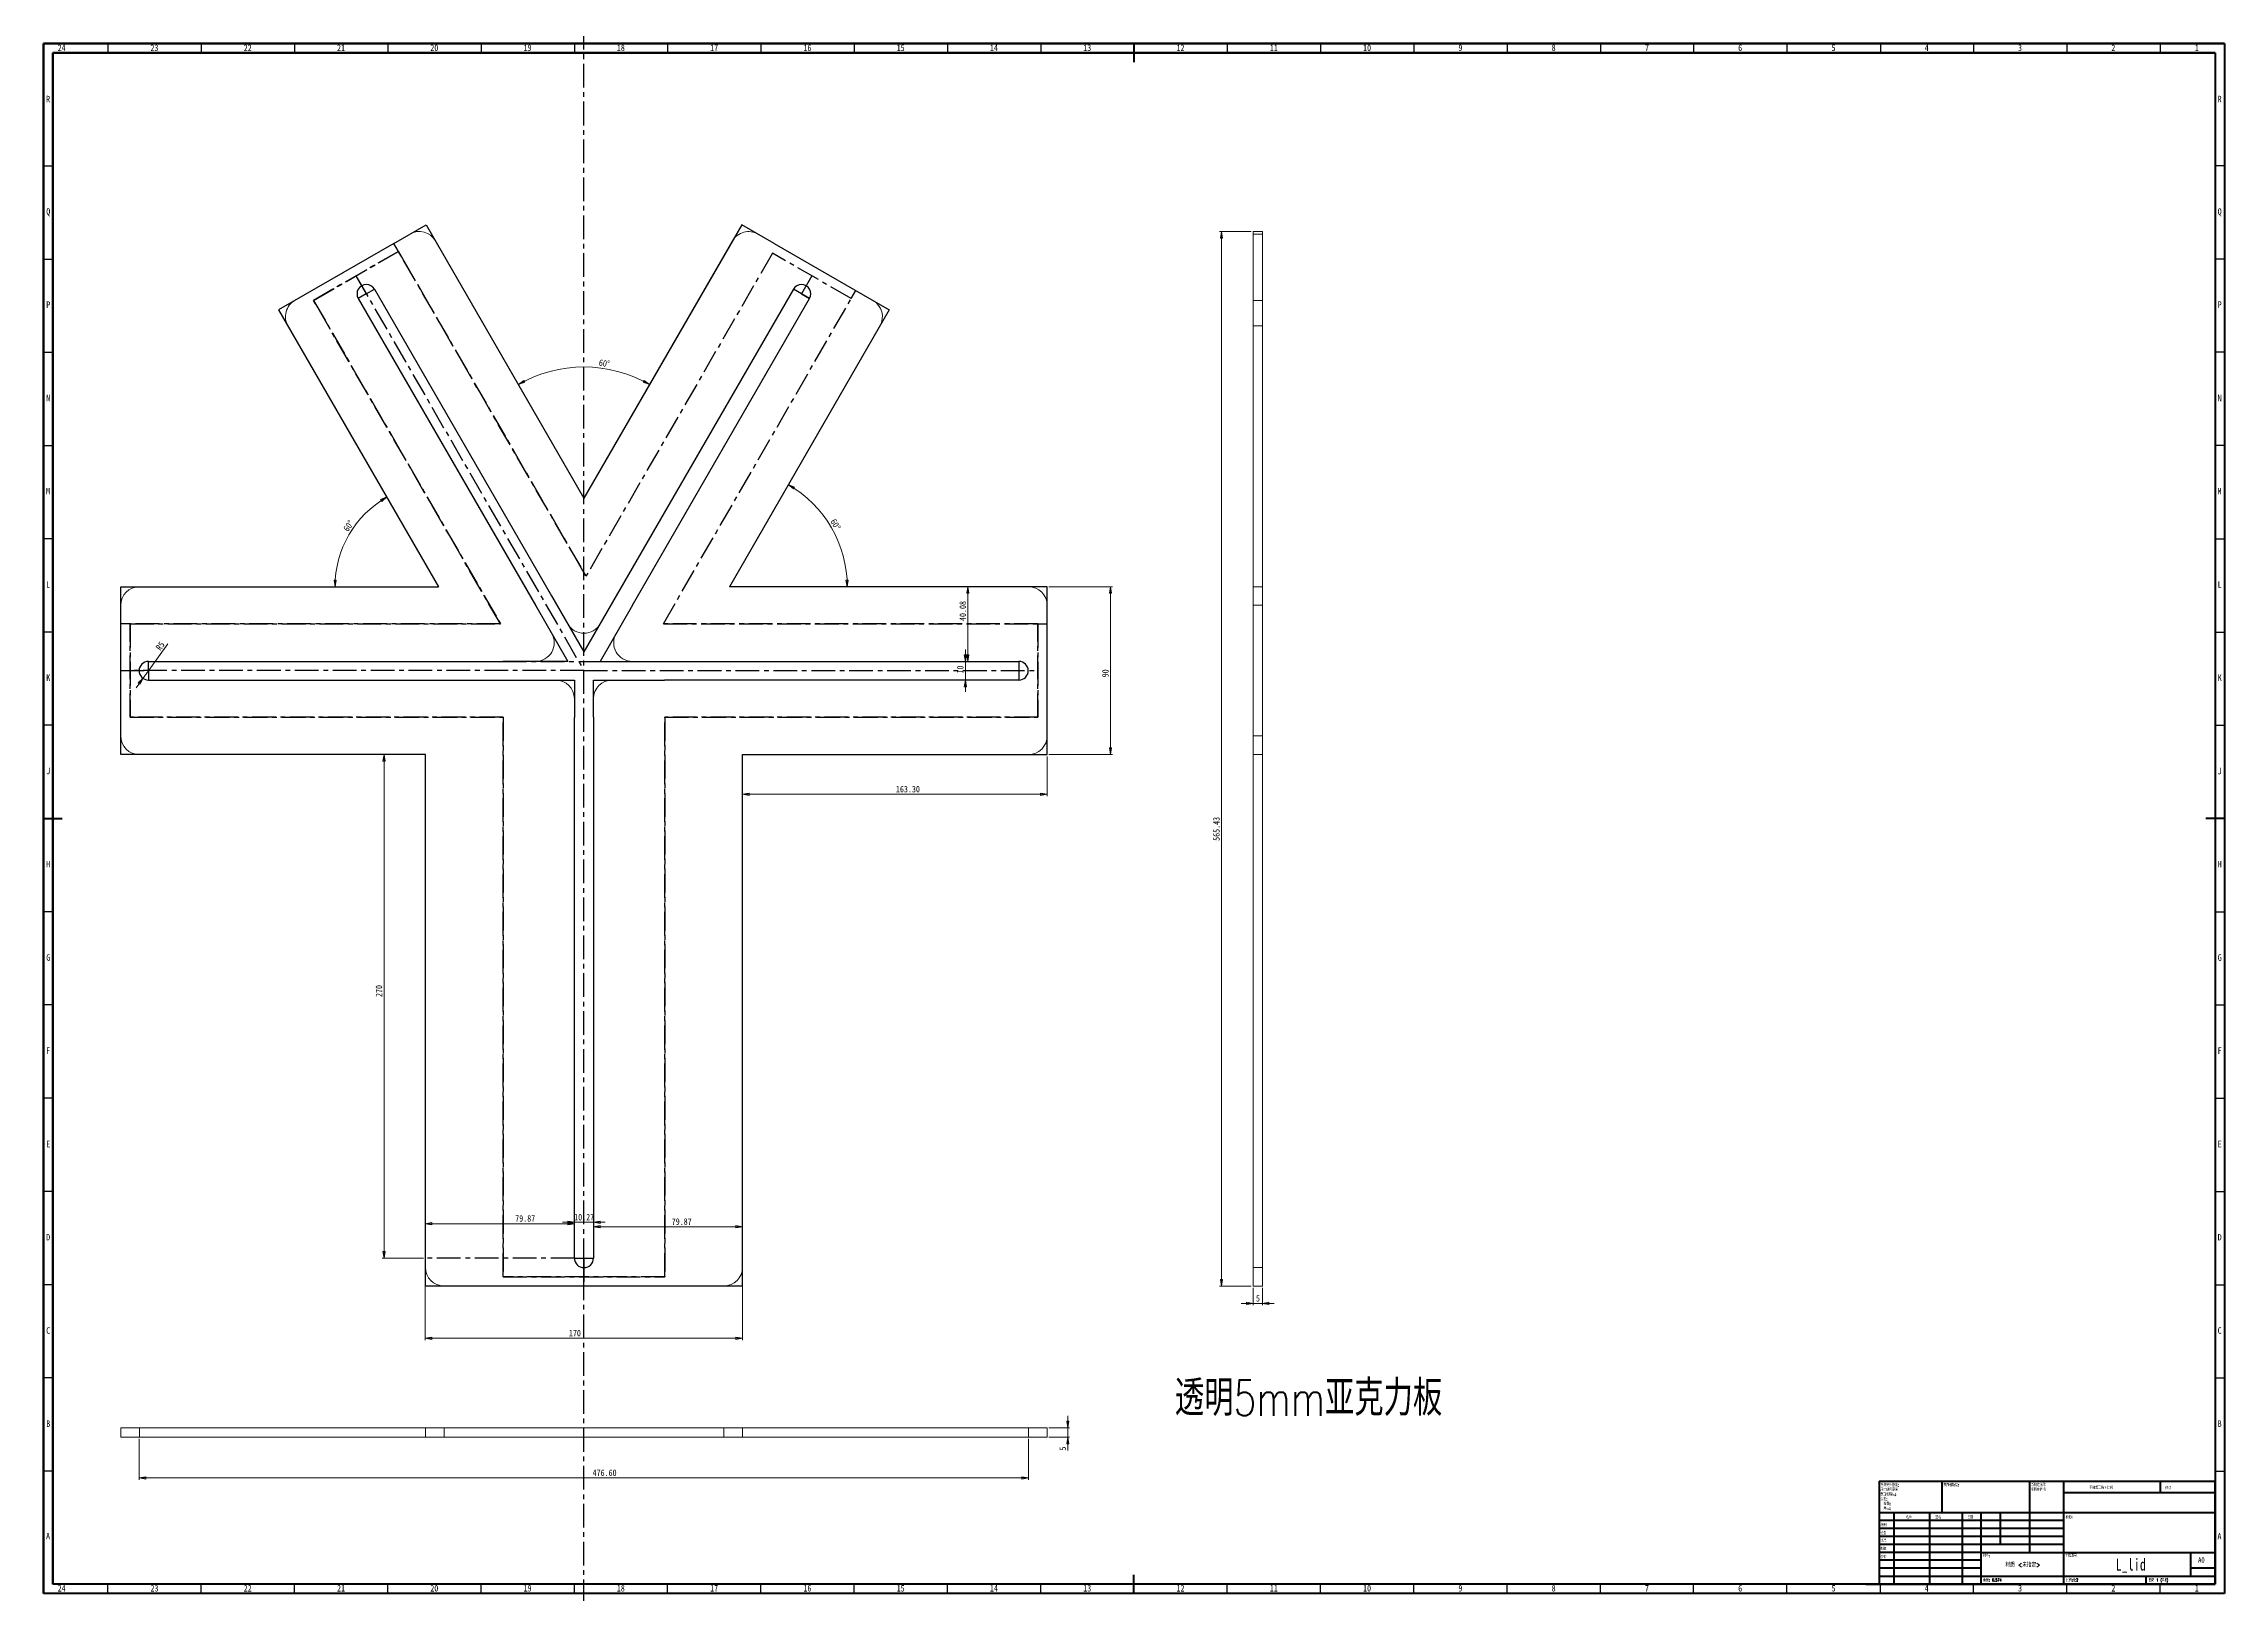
# Model space of a CAD drawing. Header units: millimetres. Extents: x 15 to 1184, y -8555 to 8905.
# Drawn here: x 15 to 1184, y 5 to 836 of the extents above; entities that cross this region are included whole.
import ezdxf

# ---------------------------------------------------------------- set-up
doc = ezdxf.new("R2010")
doc.units = ezdxf.units.MM
doc.header["$PDSIZE"] = -1
doc.linetypes.add('CENTERX2', pattern=[20.32, 12.7, -2.54, 2.54, -2.54])
doc.styles.add('SLDTEXTSTYLE0', font='TXT', dxfattribs={"width": 0.75, "bigfont": 'bigfont'})
doc.styles.add('SLDTEXTSTYLE1', font='TXT', dxfattribs={"width": 0.75})
doc.styles.add('SLDTEXTSTYLE2', font='TXT', dxfattribs={"width": 0.694444, "bigfont": 'bigfont'})
doc.dimstyles.new('SLDDIMSTYLE0', dxfattribs={"dimtxt": 3.5, "dimasz": 3.556, "dimexe": 0, "dimexo": 0.0625, "dimgap": 0.875, "dimtad": 1, "dimrnd": 1e-09, "dimzin": 12, "dimdsep": 46, "dimtxsty": 'SLDTEXTSTYLE1', "dimblk1": 'CLOSED', "dimblk2": 'CLOSED', "dimsah": 1, "dimcen": 0.09, "dimadec": 0, "dimazin": 3, "dimtfac": 1, "dimtofl": 0, "dimtmove": 0, "dimatfit": 3, "dimldrblk": 'CLOSED', "dimfxl": 1, "dimfrac": 2, "dimtolj": 1, "dimtzin": 12, "dimarcsym": 0})
doc.dimstyles.new('SLDDIMSTYLE1', dxfattribs={"dimtxt": 3.5, "dimasz": 3.556, "dimexe": 0, "dimexo": 0.0625, "dimgap": 0.875, "dimtad": 1, "dimdec": 4, "dimzin": 12, "dimdsep": 46, "dimtxsty": 'SLDTEXTSTYLE1', "dimblk1": 'CLOSED', "dimblk2": 'CLOSED', "dimsah": 1, "dimcen": 0.09, "dimazin": 3, "dimtfac": 1, "dimtofl": 0, "dimtmove": 0, "dimatfit": 3, "dimldrblk": 'CLOSED', "dimfxl": 1, "dimfrac": 2, "dimtolj": 1, "dimtzin": 12, "dimarcsym": 0})
doc.dimstyles.new('SLDDIMSTYLE2', dxfattribs={"dimtxt": 3.5, "dimasz": 3.556, "dimexe": 0, "dimexo": 0.0625, "dimgap": 0.875, "dimtad": 1, "dimrnd": 1e-09, "dimzin": 12, "dimdsep": 46, "dimtxsty": 'SLDTEXTSTYLE1', "dimblk1": 'CLOSED', "dimblk2": 'CLOSED', "dimsah": 1, "dimcen": 0.09, "dimadec": 0, "dimazin": 3, "dimtfac": 1, "dimtmove": 0, "dimatfit": 0, "dimldrblk": 'CLOSED', "dimfxl": 1, "dimfrac": 2, "dimtolj": 1, "dimtzin": 12, "dimarcsym": 0})
doc.dimstyles.new('SLDDIMSTYLE3', dxfattribs={"dimtxt": 3.5, "dimasz": 3.556, "dimexe": 0, "dimexo": 0.0625, "dimgap": 0.875, "dimtad": 1, "dimrnd": 1e-09, "dimzin": 4, "dimdsep": 46, "dimtxsty": 'SLDTEXTSTYLE1', "dimblk1": 'CLOSED', "dimblk2": 'CLOSED', "dimsah": 1, "dimcen": 0.09, "dimadec": 0, "dimazin": 1, "dimtfac": 1, "dimtofl": 0, "dimtmove": 0, "dimatfit": 3, "dimldrblk": 'CLOSED', "dimfxl": 1, "dimfrac": 2, "dimtolj": 1, "dimtzin": 12, "dimarcsym": 0})
doc.dimstyles.new('SLDDIMSTYLE4', dxfattribs={"dimtxt": 3.5, "dimasz": 3.556, "dimexe": 0, "dimexo": 0.0625, "dimgap": 0.875, "dimtad": 1, "dimrnd": 1e-09, "dimzin": 12, "dimdsep": 46, "dimtxsty": 'SLDTEXTSTYLE1', "dimblk1": 'CLOSED', "dimblk2": 'CLOSED', "dimsah": 1, "dimcen": 0, "dimadec": 0, "dimazin": 3, "dimtfac": 1, "dimtofl": 0, "dimtmove": 1, "dimatfit": 3, "dimldrblk": 'CLOSED', "dimfxl": 1, "dimfrac": 2, "dimtolj": 1, "dimtzin": 12, "dimarcsym": 0})

msp = doc.modelspace()

# ---------------------------------------------------------------- texts
at = {"color": 7, "linetype": 'Continuous', "lineweight": 0}
for s, insert, char_height, attachment_point, style in [('24', (24.67951, 835.51654), 3.5, 2, 'SLDTEXTSTYLE1'), ('23', (74.42951, 835.51654), 3.5, 2, 'SLDTEXTSTYLE1'), ('22', (124.42951, 835.51654), 3.5, 2, 'SLDTEXTSTYLE1'), ('21', (174.42951, 835.51654), 3.5, 2, 'SLDTEXTSTYLE1'), ('20', (224.42951, 835.51654), 3.5, 2, 'SLDTEXTSTYLE1'), ('19', (274.42951, 835.51654), 3.5, 2, 'SLDTEXTSTYLE1'), ('18', (324.42951, 835.51654), 3.5, 2, 'SLDTEXTSTYLE1'), ('17', (374.42951, 835.51654), 3.5, 2, 'SLDTEXTSTYLE1'), ('16', (424.42951, 835.51654), 3.5, 2, 'SLDTEXTSTYLE1'), ('15', (474.42951, 835.51654), 3.5, 2, 'SLDTEXTSTYLE1'), ('14', (524.42951, 835.51654), 3.5, 2, 'SLDTEXTSTYLE1'), ('13', (574.42951, 835.51654), 3.5, 2, 'SLDTEXTSTYLE1'), ('12', (624.42951, 835.51654), 3.5, 2, 'SLDTEXTSTYLE1'), ('11', (674.42951, 835.51654), 3.5, 2, 'SLDTEXTSTYLE1'), ('10', (724.42951, 835.51654), 3.5, 2, 'SLDTEXTSTYLE1'), ('9', (774.46476, 835.51654), 3.5, 2, 'SLDTEXTSTYLE1'), ('8', (824.46476, 835.51654), 3.5, 2, 'SLDTEXTSTYLE1'), ('7', (874.46476, 835.51654), 3.5, 2, 'SLDTEXTSTYLE1'), ('6', (924.46476, 835.51654), 3.5, 2, 'SLDTEXTSTYLE1'), ('5', (974.46476, 835.51654), 3.5, 2, 'SLDTEXTSTYLE1'), ('4', (1024.46476, 835.51654), 3.5, 2, 'SLDTEXTSTYLE1'), ('3', (1074.46476, 835.51654), 3.5, 2, 'SLDTEXTSTYLE1'), ('2', (1124.46476, 835.51654), 3.5, 2, 'SLDTEXTSTYLE1'), ('1', (1169.21476, 835.51654), 3.5, 2, 'SLDTEXTSTYLE1'), ('R', (17.45017, 808.01654), 3.5, 2, 'SLDTEXTSTYLE1'), ('R', (1181.45017, 808.01654), 3.5, 2, 'SLDTEXTSTYLE1'), ('Q', (17.49149, 747.70953), 3.5, 2, 'SLDTEXTSTYLE1'), ('Q', (1181.49149, 747.70953), 3.5, 2, 'SLDTEXTSTYLE1'), ('P', (17.48663, 697.76654), 3.5, 2, 'SLDTEXTSTYLE1'), ('P', (1181.48663, 697.76654), 3.5, 2, 'SLDTEXTSTYLE1'), ('N', (17.46962, 647.70953), 3.5, 2, 'SLDTEXTSTYLE1'), ('N', (1181.46962, 647.70953), 3.5, 2, 'SLDTEXTSTYLE1'), ('M', (17.37969, 597.76654), 3.5, 2, 'SLDTEXTSTYLE1'), ('M', (1181.37969, 597.76654), 3.5, 2, 'SLDTEXTSTYLE1'), ('L', (17.46233, 547.70953), 3.5, 2, 'SLDTEXTSTYLE1'), ('L', (1181.46233, 547.70953), 3.5, 2, 'SLDTEXTSTYLE1'), ('K', (17.48906, 497.76654), 3.5, 2, 'SLDTEXTSTYLE1'), ('K', (1181.48906, 497.76654), 3.5, 2, 'SLDTEXTSTYLE1'), ('J', (17.4684, 447.70953), 3.5, 2, 'SLDTEXTSTYLE1'), ('J', (1181.4684, 447.70953), 3.5, 2, 'SLDTEXTSTYLE1'), ('H', (17.49149, 397.76654), 3.5, 2, 'SLDTEXTSTYLE1'), ('H', (1181.49149, 397.76654), 3.5, 2, 'SLDTEXTSTYLE1'), ('G', (17.48906, 347.70953), 3.5, 2, 'SLDTEXTSTYLE1'), ('G', (1181.48906, 347.70953), 3.5, 2, 'SLDTEXTSTYLE1'), ('F', (17.46354, 297.76654), 3.5, 2, 'SLDTEXTSTYLE1'), ('F', (1181.46354, 297.76654), 3.5, 2, 'SLDTEXTSTYLE1'), ('E', (17.50608, 247.70953), 3.5, 2, 'SLDTEXTSTYLE1'), ('E', (1181.50608, 247.70953), 3.5, 2, 'SLDTEXTSTYLE1'), ('D', (17.4599, 197.76654), 3.5, 2, 'SLDTEXTSTYLE1'), ('D', (1181.4599, 197.76654), 3.5, 2, 'SLDTEXTSTYLE1'), ('C', (17.46354, 147.70953), 3.5, 2, 'SLDTEXTSTYLE1'), ('C', (1181.46354, 147.70953), 3.5, 2, 'SLDTEXTSTYLE1'), ('\\M+193A7\\M+196BE5mm亚\\M+18D8E\\M+197CD\\M+194C2', (621.44541, 119.31159), 19.05, 1, 'SLDTEXTSTYLE0'), ('B', (17.47326, 97.76654), 3.5, 2, 'SLDTEXTSTYLE1'), ('B', (1181.47326, 97.76654), 3.5, 2, 'SLDTEXTSTYLE1'), ('\\M+1955C\\M+196CA\\M+19165糙\\M+19378:', (1033.37129, 63.91927), 1.5, 1, 'SLDTEXTSTYLE0'), ('\\M+19573调\\M+190AE\\M+18D48\\M+192F6图\\M+194E4\\M+197E1', (1111.61464, 62.53299), 1.5, 1, 'SLDTEXTSTYLE0'), ('\\M+18F43订', (1152.32758, 62.33491), 1.5, 1, 'SLDTEXTSTYLE0'), ('A', (17.36024, 37.45953), 3.5, 2, 'SLDTEXTSTYLE1'), ('检查', (999.62358, 38.15441), 1.5, 1, 'SLDTEXTSTYLE0'), ('绘\\M+190A7', (999.68467, 42.42971), 1.5, 1, 'SLDTEXTSTYLE0'), ('\\M+196BC\\M+18FCC', (1013.32224, 46.50148), 1.5, 1, 'SLDTEXTSTYLE0'), ('签\\M+196BC', (1029.03359, 46.56176), 1.5, 1, 'SLDTEXTSTYLE0'), ('\\M+193FA\\M+18AFA', (1046.2147, 46.57618), 1.5, 1, 'SLDTEXTSTYLE0'), ('标题:', (1098.95619, 46.57618), 1.5, 1, 'SLDTEXTSTYLE0'), ('A', (1181.36024, 37.45953), 3.5, 2, 'SLDTEXTSTYLE1'), ('\\M+194E1\\M+18F79', (999.62163, 34.17683), 1.5, 1, 'SLDTEXTSTYLE0'), ('验检', (999.67686, 25.34965), 1.5, 1, 'SLDTEXTSTYLE0'), ('\\M+190A7\\M+191A2', (999.68219, 29.7337), 1.5, 1, 'SLDTEXTSTYLE0'), ('\\M+18DDE\\M+197BF:', (1054.64586, 25.98606), 1.5, 1, 'SLDTEXTSTYLE0'), ('\\M+18D48\\M+192F6图\\M+18D86', (1098.62865, 25.98606), 1.5, 1, 'SLDTEXTSTYLE0'), ('L_lid', (1133.82676, 23.60691), 6.35, 2, 'SLDTEXTSTYLE1'), ('A0', (1169.87116, 24.40639), 2.910417, 1, 'SLDTEXTSTYLE1'), ('\\M+18F64\\M+197CA: 0.574', (1054.61781, 12.94931), 1.4986, 1, 'SLDTEXTSTYLE0'), ('\\M+18DDE质 <\\M+196A2\\M+18E77\\M+192E8>', (1075.9665, 21.48557), 2.38125, 2, 'SLDTEXTSTYLE0'), ('\\M+194E4\\M+197E1:1:2', (1099.07397, 12.90009), 1.5, 1, 'SLDTEXTSTYLE0'), ('图纸 1 (\\M+18BA41)', (1143.47829, 12.90009), 1.5, 1, 'SLDTEXTSTYLE2'), ('24', (24.67951, 9.51654), 3.5, 2, 'SLDTEXTSTYLE1'), ('23', (74.42951, 9.51654), 3.5, 2, 'SLDTEXTSTYLE1'), ('22', (124.42951, 9.51654), 3.5, 2, 'SLDTEXTSTYLE1'), ('21', (174.42951, 9.51654), 3.5, 2, 'SLDTEXTSTYLE1'), ('20', (224.42951, 9.51654), 3.5, 2, 'SLDTEXTSTYLE1'), ('19', (274.42951, 9.51654), 3.5, 2, 'SLDTEXTSTYLE1'), ('18', (324.42951, 9.51654), 3.5, 2, 'SLDTEXTSTYLE1'), ('17', (374.42951, 9.51654), 3.5, 2, 'SLDTEXTSTYLE1'), ('16', (424.42951, 9.51654), 3.5, 2, 'SLDTEXTSTYLE1'), ('15', (474.42951, 9.51654), 3.5, 2, 'SLDTEXTSTYLE1'), ('14', (524.42951, 9.51654), 3.5, 2, 'SLDTEXTSTYLE1'), ('13', (574.42951, 9.51654), 3.5, 2, 'SLDTEXTSTYLE1'), ('12', (624.42951, 9.51654), 3.5, 2, 'SLDTEXTSTYLE1'), ('11', (674.42951, 9.51654), 3.5, 2, 'SLDTEXTSTYLE1'), ('10', (724.42951, 9.51654), 3.5, 2, 'SLDTEXTSTYLE1'), ('9', (774.46476, 9.51654), 3.5, 2, 'SLDTEXTSTYLE1'), ('8', (824.46476, 9.51654), 3.5, 2, 'SLDTEXTSTYLE1'), ('7', (874.46476, 9.51654), 3.5, 2, 'SLDTEXTSTYLE1'), ('6', (924.46476, 9.51654), 3.5, 2, 'SLDTEXTSTYLE1'), ('5', (974.46476, 9.51654), 3.5, 2, 'SLDTEXTSTYLE1'), ('4', (1024.46476, 9.51654), 3.5, 2, 'SLDTEXTSTYLE1'), ('3', (1074.46476, 9.51654), 3.5, 2, 'SLDTEXTSTYLE1'), ('2', (1124.46476, 9.51654), 3.5, 2, 'SLDTEXTSTYLE1'), ('1', (1169.21476, 9.51654), 3.5, 2, 'SLDTEXTSTYLE1')]:
    msp.add_mtext(s, dxfattribs=dict(at, insert=insert, char_height=char_height, attachment_point=attachment_point, style=style))

# ---------------------------------------------------------------- blocks, each defined once
blk = doc.blocks.new('SW_NOTE_0')
at = {"color": 0, "linetype": 'Continuous', "lineweight": 0, "char_height": 1.5, "attachment_point": 1, "style": 'SLDTEXTSTYLE0'}
for s, insert in [('\\M+18F9C\\M+194F1另\\M+18A4F\\M+18E77\\M+192E8:', (0, 1.9)), ('\\M+18EDA\\M+190A1\\M+18E67\\M+19770\\M+19F7C\\M+195C4', (0, -0.6)), ('\\M+1955C\\M+196CA\\M+19165糙\\M+19378:', (0, -3.1)), ('\\M+18CF6\\M+18DB7:', (0, -5.6)), ('线\\M+190AB:', (1.7, -8.1)), ('\\M+18A70\\M+19378:', (1.7, -10.6))]:
    blk.add_mtext(s, dxfattribs=dict(at, insert=insert))
blk = doc.blocks.new('SW_NOTE_1')
at = {"color": 0, "linetype": 'Continuous', "lineweight": 0, "char_height": 1.5, "attachment_point": 1, "style": 'SLDTEXTSTYLE0'}
for s, insert in [('\\M+18FAB锐边\\M+190B4\\M+18F9C', (0, 1.9)), ('\\M+196D1\\M+18E68\\M+19BF3\\M+190DC\\M+19266', (0, -0.6))]:
    blk.add_mtext(s, dxfattribs=dict(at, insert=insert))
blk = doc.blocks.new('_CLOSED')
at = {"color": 0, "linetype": 'ByBlock', "lineweight": -2}
for p, q in [((-1, 0.166667), (0, 0)), ((-1, 0.166667), (-1, -0.166667)), ((0, 0), (-1, -0.166667)), ((0, 0), (-1, 0))]:
    blk.add_line(p, q, dxfattribs=at)
blk = doc.blocks.new('_D')
at = {"color": 7, "linetype": 'Continuous', "lineweight": 0}
for p, q in [((219.6, 183.8), (219.6, 140.8)), ((389.6, 183.8), (389.6, 140.8)), ((219.6, 141.8), (389.6, 141.8))]:
    blk.add_line(p, q, dxfattribs=at)
at = {"color": 7, "linetype": 'Continuous', "lineweight": 0, "xscale": 3.556, "yscale": 3.556, "rotation": 180}
blk.add_blockref('_CLOSED', (219.6, 141.8, -2.5), dxfattribs=at)
at = {"color": 7, "linetype": 'Continuous', "lineweight": 0, "xscale": 3.556, "yscale": 3.556}
blk.add_blockref('_CLOSED', (389.6, 141.8, -2.5), dxfattribs=at)
at = {"color": 7, "linetype": 'Continuous', "lineweight": 0, "insert": (296.6, 146.3), "char_height": 3.5, "attachment_point": 1, "style": 'SLDTEXTSTYLE1'}
blk.add_mtext('170', dxfattribs=at)
blk = doc.blocks.new('_D_1')
at = {"color": 7, "linetype": 'Continuous', "lineweight": 0}
blk.add_line((309.8, 201.6), (389.6, 201.6), dxfattribs=at)
at = {"color": 7, "linetype": 'Continuous', "lineweight": 0, "xscale": 3.556, "yscale": 3.556, "rotation": 180}
blk.add_blockref('_CLOSED', (309.8, 201.6, -2.5), dxfattribs=at)
at = {"color": 7, "linetype": 'Continuous', "lineweight": 0, "xscale": 3.556, "yscale": 3.556}
blk.add_blockref('_CLOSED', (389.6, 201.6, -2.5), dxfattribs=at)
at = {"color": 7, "linetype": 'Continuous', "lineweight": 0, "insert": (351.7, 206.1), "char_height": 3.5, "attachment_point": 1, "style": 'SLDTEXTSTYLE1'}
blk.add_mtext('79.87', dxfattribs=at)
blk = doc.blocks.new('_D_2')
at = {"color": 7, "linetype": 'Continuous', "lineweight": 0}
blk.add_line((299.5, 203.2), (219.6, 203.2), dxfattribs=at)
at = {"color": 7, "linetype": 'Continuous', "lineweight": 0, "xscale": 3.556, "yscale": 3.556, "rotation": 180}
blk.add_blockref('_CLOSED', (219.6, 203.2, -2.5), dxfattribs=at)
at = {"color": 7, "linetype": 'Continuous', "lineweight": 0, "xscale": 3.556, "yscale": 3.556}
blk.add_blockref('_CLOSED', (299.5, 203.2, -2.5), dxfattribs=at)
at = {"color": 7, "linetype": 'Continuous', "lineweight": 0, "insert": (267.8, 207.8), "char_height": 3.5, "attachment_point": 1, "style": 'SLDTEXTSTYLE1'}
blk.add_mtext('79.87', dxfattribs=at)
blk = doc.blocks.new('_D_3')
at = {"color": 7, "linetype": 'Continuous', "lineweight": 0}
for p, q in [((553.9, 544.8), (587.9, 544.8)), ((586.9, 454.8), (586.9, 544.8)), ((553.9, 454.8), (587.9, 454.8))]:
    blk.add_line(p, q, dxfattribs=at)
at = {"color": 7, "linetype": 'Continuous', "lineweight": 0, "xscale": 3.556, "yscale": 3.556}
for p, rotation in [((586.9, 544.8, -2.5), 90), ((586.9, 454.8, -2.5), 270)]:
    blk.add_blockref('_CLOSED', p, dxfattribs=dict(at, rotation=rotation))
at = {"color": 7, "linetype": 'Continuous', "lineweight": 0, "insert": (582.4, 496.2), "char_height": 3.5, "attachment_point": 1, "rotation": 90, "style": 'SLDTEXTSTYLE1'}
blk.add_mtext('90', dxfattribs=at)
blk = doc.blocks.new('_D_4')
at = {"color": 7, "linetype": 'Continuous', "lineweight": 0}
blk.add_arc((382.6, 544.8), 63.2, 0, 60, dxfattribs=at)
at = {"color": 7, "linetype": 'Continuous', "lineweight": 0, "xscale": 3.556, "yscale": 3.556}
for p, rotation in [((414.2, 599.6, -2.5), 148.3910584225), ((445.8, 544.8, -2.5), 271.6089415775)]:
    blk.add_blockref('_CLOSED', p, dxfattribs=dict(at, rotation=rotation))
at = {"color": 7, "linetype": 'Continuous', "lineweight": 0, "insert": (439.6, 581.6), "char_height": 3.5, "attachment_point": 1, "rotation": 299.8608, "style": 'SLDTEXTSTYLE1'}
blk.add_mtext('60°', dxfattribs=at)
blk = doc.blocks.new('_D_5')
at = {"color": 7, "linetype": 'Continuous', "lineweight": 0}
blk.add_arc((304.6, 592.3), 70.3, 60, 120, dxfattribs=at)
at = {"color": 7, "linetype": 'Continuous', "lineweight": 0, "xscale": 3.556, "yscale": 3.556}
for p, rotation in [((269.5, 653.2, -2.5), 208.5529917067), ((339.8, 653.2, -2.5), 331.4470082933)]:
    blk.add_blockref('_CLOSED', p, dxfattribs=dict(at, rotation=rotation))
at = {"color": 7, "linetype": 'Continuous', "lineweight": 0, "insert": (313, 666.8), "char_height": 3.5, "attachment_point": 1, "rotation": 350.8671, "style": 'SLDTEXTSTYLE1'}
blk.add_mtext('60°', dxfattribs=at)
blk = doc.blocks.new('_D_6')
at = {"color": 7, "linetype": 'Continuous', "lineweight": 0}
blk.add_arc((226.7, 544.8), 55.5, 120, 180, dxfattribs=at)
at = {"color": 7, "linetype": 'Continuous', "lineweight": 0, "xscale": 3.556, "yscale": 3.556}
for p, rotation in [((199, 592.9, -2.5), 31.833809713), ((171.2, 544.8, -2.5), 268.166190287)]:
    blk.add_blockref('_CLOSED', p, dxfattribs=dict(at, rotation=rotation))
at = {"color": 7, "linetype": 'Continuous', "lineweight": 0, "insert": (175.3, 576), "char_height": 3.5, "attachment_point": 1, "rotation": 55.4128, "style": 'SLDTEXTSTYLE1'}
blk.add_mtext('60°', dxfattribs=at)
blk = doc.blocks.new('_D_7')
at = {"color": 7, "linetype": 'Continuous', "lineweight": 0}
blk.add_line((510.4, 544.8), (510.4, 504.7), dxfattribs=at)
at = {"color": 7, "linetype": 'Continuous', "lineweight": 0, "xscale": 3.556, "yscale": 3.556}
for p, rotation in [((510.4, 544.8, -2.5), 90), ((510.4, 504.7, -2.5), 270)]:
    blk.add_blockref('_CLOSED', p, dxfattribs=dict(at, rotation=rotation))
at = {"color": 7, "linetype": 'Continuous', "lineweight": 0, "insert": (505.9, 526.4), "char_height": 3.5, "attachment_point": 1, "rotation": 90, "style": 'SLDTEXTSTYLE1'}
blk.add_mtext('40.08', dxfattribs=at)
blk = doc.blocks.new('_D_8')
at = {"color": 7, "linetype": 'Continuous', "lineweight": 0}
for p, q in [((509.1, 504.7), (509.1, 511.1)), ((509.1, 504.7), (509.1, 494.7)), ((509.1, 494.7), (509.1, 488.4))]:
    blk.add_line(p, q, dxfattribs=at)
at = {"color": 7, "linetype": 'Continuous', "lineweight": 0, "xscale": 3.556, "yscale": 3.556}
for p, rotation in [((509.1, 504.7, -2.5), 270), ((509.1, 494.7, -2.5), 90)]:
    blk.add_blockref('_CLOSED', p, dxfattribs=dict(at, rotation=rotation))
at = {"color": 7, "linetype": 'Continuous', "lineweight": 0, "insert": (504.6, 498.2), "char_height": 3.5, "attachment_point": 1, "rotation": 90, "style": 'SLDTEXTSTYLE1'}
blk.add_mtext('10', dxfattribs=at)
blk = doc.blocks.new('_D_9')
at = {"color": 7, "linetype": 'Continuous', "lineweight": 0}
for p, q in [((389.6, 453.8), (389.6, 432.5)), ((552.9, 453.8), (552.9, 432.5)), ((389.6, 433.5), (552.9, 433.5))]:
    blk.add_line(p, q, dxfattribs=at)
at = {"color": 7, "linetype": 'Continuous', "lineweight": 0, "xscale": 3.556, "yscale": 3.556, "rotation": 180}
blk.add_blockref('_CLOSED', (389.6, 433.5, -2.5), dxfattribs=at)
at = {"color": 7, "linetype": 'Continuous', "lineweight": 0, "xscale": 3.556, "yscale": 3.556}
blk.add_blockref('_CLOSED', (552.9, 433.5, -2.5), dxfattribs=at)
at = {"color": 7, "linetype": 'Continuous', "lineweight": 0, "insert": (471.9, 438), "char_height": 3.5, "attachment_point": 1, "style": 'SLDTEXTSTYLE1'}
blk.add_mtext('163.30', dxfattribs=at)
blk = doc.blocks.new('_D_10')
at = {"color": 7, "linetype": 'Continuous', "lineweight": 0}
for p, q in [((218.6, 454.8), (196.5, 454.8)), ((197.5, 184.8), (197.5, 454.8)), ((218.6, 184.8), (196.5, 184.8))]:
    blk.add_line(p, q, dxfattribs=at)
at = {"color": 7, "linetype": 'Continuous', "lineweight": 0, "xscale": 3.556, "yscale": 3.556}
for p, rotation in [((197.5, 454.8, -2.5), 90), ((197.5, 184.8, -2.5), 270)]:
    blk.add_blockref('_CLOSED', p, dxfattribs=dict(at, rotation=rotation))
at = {"color": 7, "linetype": 'Continuous', "lineweight": 0, "insert": (193, 324.8), "char_height": 3.5, "attachment_point": 1, "rotation": 90, "style": 'SLDTEXTSTYLE1'}
blk.add_mtext('270', dxfattribs=at)
blk = doc.blocks.new('_D_11')
at = {"color": 7, "linetype": 'Continuous', "lineweight": 0}
for q in [(81.6, 514.1), (64.6, 490.5)]:
    blk.add_line((68.3, 495.7), q, dxfattribs=at)
at = {"color": 7, "linetype": 'Continuous', "lineweight": 0, "xscale": 3.556, "yscale": 3.556, "rotation": 54.0706161931}
blk.add_blockref('_CLOSED', (68.3, 495.7, -2.5), dxfattribs=at)
at = {"color": 7, "linetype": 'Continuous', "lineweight": 0, "insert": (74.8, 512.3), "char_height": 3.5, "attachment_point": 1, "rotation": 54.1839, "style": 'SLDTEXTSTYLE1'}
blk.add_mtext('R5', dxfattribs=at)
blk = doc.blocks.new('_D_12')
at = {"color": 7, "linetype": 'Continuous', "lineweight": 0}
for p, q in [((299.5, 204), (293.2, 204)), ((299.5, 204), (309.8, 204)), ((309.8, 204), (316.1, 204))]:
    blk.add_line(p, q, dxfattribs=at)
at = {"color": 7, "linetype": 'Continuous', "lineweight": 0, "xscale": 3.556, "yscale": 3.556}
blk.add_blockref('_CLOSED', (299.5, 204, -2.5), dxfattribs=at)
at = {"color": 7, "linetype": 'Continuous', "lineweight": 0, "xscale": 3.556, "yscale": 3.556, "rotation": 180}
blk.add_blockref('_CLOSED', (309.8, 204, -2.5), dxfattribs=at)
at = {"color": 7, "linetype": 'Continuous', "lineweight": 0, "insert": (299.4, 208.5), "char_height": 3.5, "attachment_point": 1, "style": 'SLDTEXTSTYLE1'}
blk.add_mtext('10.27', dxfattribs=at)
blk = doc.blocks.new('_D_13')
at = {"color": 7, "linetype": 'Continuous', "lineweight": 0}
for p, q in [((553.9, 93.8), (565, 93.8)), ((564, 93.8), (564, 100.2)), ((564, 93.8), (564, 88.8)), ((553.9, 88.8), (565, 88.8)), ((564, 88.8), (564, 81.6))]:
    blk.add_line(p, q, dxfattribs=at)
at = {"color": 7, "linetype": 'Continuous', "lineweight": 0, "xscale": 3.556, "yscale": 3.556}
for p, rotation in [((564, 93.8, -47.3), 270), ((564, 88.8, -47.3), 90)]:
    blk.add_blockref('_CLOSED', p, dxfattribs=dict(at, rotation=rotation))
at = {"color": 7, "linetype": 'Continuous', "lineweight": 0, "insert": (559.5, 81.6), "char_height": 3.5, "attachment_point": 1, "rotation": 90, "style": 'SLDTEXTSTYLE1'}
blk.add_mtext('5', dxfattribs=at)
blk = doc.blocks.new('_D_14')
at = {"color": 7, "linetype": 'Continuous', "lineweight": 0}
for p, q in [((66.3, 87.8), (66.3, 65.9)), ((542.9, 87.8), (542.9, 65.9)), ((66.3, 66.9), (542.9, 66.9))]:
    blk.add_line(p, q, dxfattribs=at)
at = {"color": 7, "linetype": 'Continuous', "lineweight": 0, "xscale": 3.556, "yscale": 3.556, "rotation": 180}
blk.add_blockref('_CLOSED', (66.3, 66.9, -47.3), dxfattribs=at)
at = {"color": 7, "linetype": 'Continuous', "lineweight": 0, "xscale": 3.556, "yscale": 3.556}
blk.add_blockref('_CLOSED', (542.9, 66.9, -47.3), dxfattribs=at)
at = {"color": 7, "linetype": 'Continuous', "lineweight": 0, "insert": (309.3, 71.4), "char_height": 3.5, "attachment_point": 1, "style": 'SLDTEXTSTYLE1'}
blk.add_mtext('476.60', dxfattribs=at)
blk = doc.blocks.new('_D_15')
at = {"color": 7, "linetype": 'Continuous', "lineweight": 0}
for p, q in [((662.3, 735.2), (645.4, 735.2)), ((646.4, 169.8), (646.4, 735.2)), ((662.3, 169.8), (645.4, 169.8))]:
    blk.add_line(p, q, dxfattribs=at)
at = {"color": 7, "linetype": 'Continuous', "lineweight": 0, "xscale": 3.556, "yscale": 3.556}
for p, rotation in [((646.4, 735.2), 90), ((646.4, 169.8), 270)]:
    blk.add_blockref('_CLOSED', p, dxfattribs=dict(at, rotation=rotation))
at = {"color": 7, "linetype": 'Continuous', "lineweight": 0, "insert": (641.9, 408.5), "char_height": 3.5, "attachment_point": 1, "rotation": 90, "style": 'SLDTEXTSTYLE1'}
blk.add_mtext('565.43', dxfattribs=at)
blk = doc.blocks.new('_D_16')
at = {"color": 7, "linetype": 'Continuous', "lineweight": 0}
for p, q in [((663.3, 168.8), (663.3, 159.5)), ((668.3, 168.8), (668.3, 159.5)), ((663.3, 160.5), (657, 160.5)), ((668.3, 160.5), (663.3, 160.5)), ((668.3, 160.5), (674.7, 160.5))]:
    blk.add_line(p, q, dxfattribs=at)
at = {"color": 7, "linetype": 'Continuous', "lineweight": 0, "xscale": 3.556, "yscale": 3.556}
blk.add_blockref('_CLOSED', (663.3, 160.5), dxfattribs=at)
at = {"color": 7, "linetype": 'Continuous', "lineweight": 0, "xscale": 3.556, "yscale": 3.556, "rotation": 180}
blk.add_blockref('_CLOSED', (668.3, 160.5), dxfattribs=at)
at = {"color": 7, "linetype": 'Continuous', "lineweight": 0, "insert": (664.9, 165), "char_height": 3.5, "attachment_point": 1, "style": 'SLDTEXTSTYLE1'}
blk.add_mtext('5', dxfattribs=at)

# ---------------------------------------------------------------- dimensions: what is measured, and where the dimension line sits
at = {"color": 7, "linetype": 'Continuous', "lineweight": 0}
for base, line1, line2, picture, middle in [((304.64274, 662.6594), ((220.01251, 738.9014), (304.64274, 592.31754)), ((389.27297, 738.9014), (304.64274, 592.31754)), '_D_5', (315.80775, 661.76766)), ((178.65669, 572.54469), ((56.34147, 544.80661), (226.70045, 544.80661)), ((140.98296, 693.27367), (226.70045, 544.80661)), '_D_6', (181.02897, 576.29819)), ((437.36071, 576.43137), ((468.30252, 693.27367), (382.58502, 544.80661)), ((552.94401, 544.80661), (382.58502, 544.80661)), '_D_4', (437.43738, 576.29819))]:
    dim = msp.add_angular_dim_2l(base=base, line1=line1, line2=line2, dimstyle='SLDDIMSTYLE1', dxfattribs=at)
    dim.commit()
    dim.dimension.update_dxf_attribs({"geometry": picture, "text_midpoint": middle, "dimtype": 162})
for base, p1, p2, dimstyle, picture, middle in [((646.39743, 735.24115), (663.33011, 169.80661), (663.33011, 735.24115), 'SLDDIMSTYLE0', '_D_15', (646.39743, 415.5952)), ((510.43515, 504.72875), (552.94401, 544.80661), (537.80984, 504.72875), 'SLDDIMSTYLE0', '_D_7', (510.43515, 532.20861)), ((586.94401, 544.80661), (552.94401, 454.80661), (552.94401, 544.80661), 'SLDDIMSTYLE0', '_D_3', (586.94401, 498.81746)), ((509.10747, 494.72875), (537.80984, 504.72875), (537.80984, 494.72875), 'SLDDIMSTYLE2', '_D_8', (509.10747, 500.78685)), ((197.54518, 454.80661), (219.64274, 184.80661), (219.64274, 454.80661), 'SLDDIMSTYLE0', '_D_10', (197.54518, 328.63098)), ((564.0068, 88.83651), (552.94401, 93.83651), (552.94401, 88.83651), 'SLDDIMSTYLE2', '_D_13', (564.0068, 82.93792))]:
    dim = msp.add_linear_dim(base=base, p1=p1, p2=p2, angle=90, dimstyle=dimstyle, dxfattribs=at)
    dim.commit()
    dim.dimension.update_dxf_attribs({"geometry": picture, "text_midpoint": middle, "dimtype": 160})
dim = msp.add_radius_dim(center=(71.2073, 499.72875), mpoint=(68.28137, 495.67426), dimstyle='SLDDIMSTYLE4', dxfattribs=at)
dim.commit()
dim.dimension.update_dxf_attribs({"geometry": '_D_11', "text_midpoint": (80.13778, 512.10382), "dimtype": 164})
for base, p1, p2, dimstyle, picture, middle in [((552.94401, 433.51772), (389.64274, 454.80661), (552.94401, 454.80661), 'SLDDIMSTYLE3', '_D_9', (479.01339, 433.51772)), ((219.64274, 203.24464), (299.50857, 184.80661), (219.64274, 184.80661), 'SLDDIMSTYLE0', '_D_2', (273.66859, 203.24464)), ((309.77691, 203.99059), (299.50857, 184.80661), (309.77691, 184.80661), 'SLDDIMSTYLE2', '_D_12', (305.20212, 203.99059)), ((389.64274, 201.60878), (309.77691, 184.80661), (389.64274, 184.80661), 'SLDDIMSTYLE0', '_D_1', (357.50618, 201.60878)), ((389.64274, 141.80661), (219.64274, 184.80661), (389.64274, 184.80661), 'SLDDIMSTYLE0', '_D', (300.4926, 141.80661)), ((663.33011, 160.46518), (668.33011, 169.80661), (663.33011, 169.80661), 'SLDDIMSTYLE2', '_D_16', (666.16973, 160.46518)), ((542.94401, 66.87194), (66.34147, 88.83651), (542.94401, 88.83651), 'SLDDIMSTYLE3', '_D_14', (316.41816, 66.87194))]:
    dim = msp.add_linear_dim(base=base, p1=p1, p2=p2, dimstyle=dimstyle, dxfattribs=at)
    dim.commit()
    dim.dimension.update_dxf_attribs({"geometry": picture, "text_midpoint": middle, "dimtype": 160})

# ---------------------------------------------------------------- linework, layer by layer
at = {"color": 7, "linetype": 'CENTERX2'}
for p, q in [((304.64274, -8555.02727), (304.64274, 8904.6405)), ((205.18637, 724.58103), (202.692, 728.9014)), ((159.71057, 698.32556), (205.18637, 724.58103)), ((205.18637, 724.58103), (159.71057, 698.32556)), ((205.18637, 724.58103), (305.73, 550.43435)), ((305.73, 550.43435), (205.18637, 724.58103)), ((405.73, 723.63943), (305.73, 550.43435)), ((405.73, 723.63943), (305.73, 550.43435)), ((447.94401, 699.26716), (405.73, 723.63943)), ((182.44847, 711.45329), (304.64274, 499.80661)), ((182.44847, 711.45329), (187.9921, 701.85144)), ((187.9921, 701.85144), (183.66198, 699.35144)), ((187.9921, 701.85144), (192.32223, 704.35144)), ((421.29337, 701.85144), (416.96325, 704.35144)), ((421.29337, 701.85144), (416.96325, 704.35144)), ((426.83701, 711.45329), (421.29337, 701.85144)), ((425.6235, 699.35144), (421.29337, 701.85144)), ((421.29337, 701.85144), (425.6235, 699.35144)), ((447.94401, 699.26716), (450.34693, 703.6519)), ((259.89178, 524.80661), (159.71057, 698.32556)), ((159.71057, 698.32556), (259.89178, 524.80661)), ((347.21917, 524.80661), (447.94401, 699.26716)), ((347.21917, 524.80661), (447.94401, 699.26716)), ((61.34147, 524.80661), (56.34147, 524.80661)), ((259.89178, 524.80661), (61.34147, 524.80661)), ((61.34147, 524.80661), (61.34147, 474.80661)), ((61.34147, 474.80661), (61.34147, 524.80661)), ((61.34147, 524.80661), (259.89178, 524.80661)), ((347.21917, 524.80661), (547.94401, 524.80661)), ((547.94401, 524.80661), (347.21917, 524.80661)), ((547.94401, 524.80661), (547.94401, 474.80661)), ((547.94401, 474.80661), (547.94401, 524.80661)), ((547.94401, 524.80661), (552.94401, 524.80661)), ((547.94401, 524.80661), (552.94401, 524.80661)), ((71.2073, 499.80661), (71.2073, 504.72875)), ((261.2073, 504.72875), (347.80984, 504.72875)), ((537.80984, 504.72875), (537.80984, 494.72875)), ((56.2073, 499.80661), (71.2073, 499.80661)), ((304.64274, 499.80661), (61.34147, 499.80661)), ((71.2073, 499.80661), (71.2073, 494.72875)), ((304.64274, 499.80661), (547.94401, 499.80661)), ((61.34147, 474.80661), (261.34147, 474.80661)), ((261.34147, 474.80661), (61.34147, 474.80661)), ((261.34147, 474.80661), (206.34147, 474.80661)), ((261.34147, 174.80661), (261.34147, 474.80661)), ((261.34147, 474.80661), (261.34147, 174.80661)), ((261.34147, 474.80661), (261.34147, 464.80661)), ((261.34147, 474.80661), (261.34147, 274.80661)), ((347.94401, 474.80661), (347.94401, 174.80661)), ((547.94401, 474.80661), (347.94401, 474.80661)), ((347.94401, 174.80661), (347.94401, 474.80661)), ((347.94401, 474.80661), (547.94401, 474.80661)), ((347.94401, 474.80661), (357.94401, 474.80661)), ((347.94401, 474.80661), (347.94401, 419.80661)), ((261.34147, 174.80661), (261.34147, 319.80661)), ((347.94401, 174.80661), (347.94401, 199.80661)), ((299.50857, 184.80661), (219.64274, 184.80661)), ((299.50857, 184.80661), (309.77691, 184.80661)), ((304.64274, 174.80661), (304.64274, 184.80661)), ((304.64274, 184.80661), (304.64274, 169.80661)), ((347.94401, 174.80661), (261.34147, 174.80661)), ((261.34147, 174.80661), (347.94401, 174.80661))]:
    msp.add_line(p, q, dxfattribs=at)
at = {"color": 7, "linetype": 'Continuous', "lineweight": 60}
for p, q in [((15, 836), (1184, 836)), ((15, 5), (15, 836)), ((15, 836), (15, 5)), ((1184, 836), (15, 836)), ((20, 831), (1179, 831)), ((20, 10), (20, 831)), ((20, 831), (20, 10)), ((1179, 831), (20, 831)), ((599.5, 836), (599.5, 826)), ((599.5, 836), (599.5, 826)), ((1179, 831), (1179, 10)), ((1184, 836), (1184, 5)), ((15, 420.5), (25, 420.5)), ((15, 420.5), (25, 420.5)), ((1184, 420.5), (1174, 420.5)), ((1179, 10), (1179, 65.25)), ((1179, 65.25), (1179, 10)), ((599.5, 5), (599.5, 15)), ((1184, 5), (15, 5)), ((1179, 10), (20, 10)), ((991.8, 10), (1179, 10))]:
    msp.add_line(p, q, dxfattribs=at)
at = {"color": 7, "linetype": 'Continuous', "lineweight": 30}
for p, q in [((49.5, 836), (49.5, 831)), ((99.5, 836), (99.5, 831)), ((149.5, 836), (149.5, 831)), ((199.5, 836), (199.5, 831)), ((249.5, 836), (249.5, 831)), ((299.5, 836), (299.5, 831)), ((349.5, 836), (349.5, 831)), ((399.5, 836), (399.5, 831)), ((449.5, 836), (449.5, 831)), ((499.5, 836), (499.5, 831)), ((549.5, 836), (549.5, 831)), ((649.5, 836), (649.5, 831)), ((699.5, 836), (699.5, 831)), ((749.5, 836), (749.5, 831)), ((799.5, 836), (799.5, 831)), ((849.5, 836), (849.5, 831)), ((899.5, 836), (899.5, 831)), ((949.5, 836), (949.5, 831)), ((999.6, 836), (999.6, 831)), ((1049.5, 836), (1049.5, 831)), ((1099.5, 836), (1099.5, 831)), ((1149.5, 836), (1149.5, 831)), ((15, 770.5), (20, 770.5)), ((1184, 770.5), (1179, 770.5)), ((15, 720.5), (20, 720.5)), ((1184, 720.5), (1179, 720.5)), ((15, 670.5), (20, 670.5)), ((1184, 670.5), (1179, 670.5)), ((15, 620.5), (20, 620.5)), ((1184, 620.5), (1179, 620.5)), ((20, 570.5), (15, 570.5)), ((1179, 570.5), (1184, 570.5)), ((20, 520.5), (15, 520.5)), ((1179, 520.5), (1184, 520.5)), ((20, 470.5), (15, 470.5)), ((1179, 470.5), (1184, 470.5)), ((20, 370.5), (15, 370.5)), ((1179, 370.5), (1184, 370.5)), ((20, 320.5), (15, 320.5)), ((1179, 320.5), (1184, 320.5)), ((20, 270.5), (15, 270.5)), ((1179, 270.5), (1184, 270.5)), ((20, 220.5), (15, 220.5)), ((1179, 220.5), (1184, 220.5)), ((20, 170.5), (15, 170.5)), ((1179, 170.5), (1184, 170.5)), ((20, 120.5), (15, 120.5)), ((1179, 120.5), (1184, 120.5)), ((20, 70.5), (15, 70.5)), ((1179, 70.5), (1184, 70.5)), ((49.5, 5), (49.5, 10)), ((99.5, 5), (99.5, 10)), ((149.5, 5), (149.5, 10)), ((199.5, 5), (199.5, 10)), ((249.5, 5), (249.5, 10)), ((299.5, 5), (299.5, 10)), ((349.5, 5), (349.5, 10)), ((399.5, 5), (399.5, 10)), ((449.5, 5), (449.5, 10)), ((499.5, 5), (499.5, 10)), ((549.5, 5), (549.5, 10)), ((649.5, 5), (649.5, 10)), ((699.5, 5), (699.5, 10)), ((749.5, 5), (749.5, 10)), ((799.5, 5), (799.5, 10)), ((849.5, 5), (849.5, 10)), ((899.5, 5), (899.5, 10)), ((949.5, 5), (949.5, 10)), ((999.6, 5), (999.6, 10)), ((1049.5, 5), (1049.5, 10)), ((1099.5, 5), (1099.5, 10)), ((1149.5, 5), (1149.5, 10))]:
    msp.add_line(p, q, dxfattribs=at)
at = {"color": 7, "linetype": 'Continuous'}
for p, q in [((202.692, 728.9014), (220.01251, 738.9014)), ((220.01251, 738.9014), (304.64274, 592.31754)), ((389.27297, 738.9014), (304.64274, 592.31754)), ((406.59348, 728.9014), (389.27297, 738.9014)), ((202.692, 728.9014), (140.98296, 693.27367)), ((406.59348, 728.9014), (468.30252, 693.27367)), ((192.32223, 704.35144), (287.32223, 539.80661)), ((416.96325, 704.35144), (321.96325, 539.80661)), ((140.98296, 693.27367), (226.70045, 544.80661)), ((183.66198, 699.35144), (278.66198, 534.80661)), ((330.6235, 534.80661), (425.6235, 699.35144)), ((468.30252, 693.27367), (382.58502, 544.80661)), ((56.34147, 454.80661), (56.34147, 544.80661)), ((56.34147, 544.80661), (226.70045, 544.80661)), ((287.32223, 539.80661), (304.64274, 509.80661)), ((321.96325, 539.80661), (304.64274, 509.80661)), ((552.94401, 544.80661), (382.58502, 544.80661)), ((552.94401, 454.80661), (552.94401, 544.80661)), ((278.66198, 534.80661), (296.02744, 504.72875)), ((330.6235, 534.80661), (313.25804, 504.72875)), ((71.2073, 504.72875), (261.2073, 504.72875)), ((296.02744, 504.72875), (261.2073, 504.72875)), ((313.25804, 504.72875), (347.80984, 504.72875)), ((347.80984, 504.72875), (537.80984, 504.72875)), ((71.2073, 494.72875), (261.2073, 494.72875)), ((261.2073, 494.72875), (299.50857, 494.72875)), ((299.50857, 494.72875), (299.50857, 474.72875)), ((309.77691, 474.80661), (309.77691, 494.72875)), ((309.77691, 494.72875), (347.80984, 494.72875)), ((537.80984, 494.72875), (347.80984, 494.72875)), ((299.50857, 184.80661), (299.50857, 474.72875)), ((309.77691, 474.80661), (309.77691, 184.80661)), ((219.64274, 454.80661), (56.34147, 454.80661)), ((219.64274, 184.80661), (219.64274, 454.80661)), ((389.64274, 184.80661), (389.64274, 454.80661)), ((389.64274, 454.80661), (552.94401, 454.80661)), ((219.64274, 169.80661), (219.64274, 184.80661)), ((389.64274, 169.80661), (389.64274, 184.80661)), ((389.64274, 169.80661), (219.64274, 169.80661))]:
    msp.add_line(p, q, dxfattribs=at)
at = {"color": 7, "linetype": 'Continuous', "lineweight": 15}
for p, q in [((211.35225, 733.9014), (149.64321, 698.27366)), ((304.64274, 592.31755), (225.01251, 730.24115)), ((384.27296, 730.24115), (304.64274, 592.31755)), ((459.64226, 698.27366), (397.93322, 733.9014)), ((668.33011, 735.24115), (663.33011, 735.24115)), ((663.33011, 733.9014), (663.33011, 735.24115)), ((668.33011, 733.9014), (663.33011, 733.9014)), ((663.33011, 698.27366), (663.33011, 733.9014)), ((668.33011, 735.24115), (668.33011, 733.9014)), ((668.33011, 698.27366), (668.33011, 733.9014)), ((295.98248, 524.80662), (192.32223, 704.35144)), ((416.96324, 704.35144), (313.30299, 524.80662)), ((183.66198, 699.35145), (287.36719, 519.72875)), ((321.91829, 519.72875), (425.6235, 699.35145)), ((663.33011, 698.27366), (668.33011, 698.27366)), ((663.33011, 684.61341), (663.33011, 698.27366)), ((668.33011, 698.27366), (668.33011, 684.61341)), ((145.98295, 684.61341), (226.70045, 544.80662)), ((382.58503, 544.80662), (463.30252, 684.61341)), ((668.33011, 684.61341), (663.33011, 684.61341)), ((663.33011, 544.80662), (663.33011, 684.61341)), ((668.33011, 544.80662), (668.33011, 684.61341)), ((226.70045, 544.80662), (66.34146, 544.80662)), ((542.94402, 544.80662), (382.58503, 544.80662)), ((663.33011, 534.80661), (663.33011, 544.80662)), ((663.33011, 544.80662), (668.33011, 544.80662)), ((668.33011, 544.80662), (668.33011, 534.80661)), ((56.34147, 534.80661), (56.34147, 464.80661)), ((552.94401, 464.80661), (552.94401, 534.80661)), ((668.33011, 534.80661), (663.33011, 534.80661)), ((663.33011, 464.80661), (663.33011, 534.80661)), ((668.33011, 464.80661), (668.33011, 534.80661)), ((278.70693, 504.72875), (71.2073, 504.72875)), ((537.80984, 504.72875), (330.57855, 504.72875)), ((71.2073, 494.72875), (289.50857, 494.72875)), ((319.77691, 494.72875), (537.80984, 494.72875)), ((299.50857, 484.72875), (299.50857, 184.80662)), ((309.77691, 184.80662), (309.77691, 484.72875)), ((663.33011, 454.80661), (663.33011, 464.80661)), ((663.33011, 464.80661), (668.33011, 464.80661)), ((668.33011, 464.80661), (668.33011, 454.80661)), ((66.34146, 454.80661), (219.64274, 454.80661)), ((219.64274, 454.80661), (219.64274, 179.80662)), ((389.64274, 454.80661), (542.94402, 454.80661)), ((389.64274, 179.80662), (389.64274, 454.80661)), ((668.33011, 454.80661), (663.33011, 454.80661)), ((663.33011, 179.80662), (663.33011, 454.80661)), ((668.33011, 179.80662), (668.33011, 454.80661)), ((663.33011, 179.80662), (668.33011, 179.80662)), ((663.33011, 169.8066), (663.33011, 179.80662)), ((668.33011, 179.80662), (668.33011, 169.8066)), ((229.64274, 169.8066), (379.64274, 169.8066)), ((668.33011, 169.8066), (663.33011, 169.8066)), ((56.34147, 88.83651), (56.34147, 93.83651)), ((56.34147, 93.83651), (66.34146, 93.83651)), ((66.34146, 93.83651), (66.34146, 88.83651)), ((66.34146, 93.83651), (219.64274, 93.83651)), ((219.64274, 88.83651), (219.64274, 93.83651)), ((219.64274, 93.83651), (229.64274, 93.83651)), ((229.64274, 93.83651), (229.64274, 88.83651)), ((229.64274, 93.83651), (379.64274, 93.83651)), ((379.64274, 88.83651), (379.64274, 93.83651)), ((379.64274, 93.83651), (389.64274, 93.83651)), ((389.64274, 93.83651), (389.64274, 88.83651)), ((389.64274, 93.83651), (542.94402, 93.83651)), ((542.94402, 88.83651), (542.94402, 93.83651)), ((542.94402, 93.83651), (552.94401, 93.83651)), ((552.94401, 93.83651), (552.94401, 88.83651)), ((66.34146, 88.83651), (56.34147, 88.83651)), ((66.34146, 88.83651), (219.64274, 88.83651)), ((229.64274, 88.83651), (219.64274, 88.83651)), ((229.64274, 88.83651), (379.64274, 88.83651)), ((389.64274, 88.83651), (379.64274, 88.83651)), ((389.64274, 88.83651), (542.94402, 88.83651)), ((552.94401, 88.83651), (542.94402, 88.83651))]:
    msp.add_line(p, q, dxfattribs=at)
at = {"color": 7, "linetype": 'Continuous', "lineweight": 40}
for p, q in [((999, 65.25), (1179, 65.25)), ((999, 65.25), (999, 10)), ((1032.8, 48.25), (1032.8, 65.25)), ((1079.6, 65.25), (1079.6, 27)), ((1097.8, 65.25), (1097.8, 10)), ((1179, 58.875), (1097.8, 58.875)), ((1149.8, 58.875), (1149.8, 65.25)), ((1179, 48.25), (999, 48.25)), ((1006.8, 48.25), (1006.8, 10)), ((1025.99095, 48.25), (1025.99095, 10)), ((1043.39893, 48.25), (1043.39893, 10)), ((1053.6, 10), (1053.6, 48.25)), ((1064, 31.25), (1064, 48.25)), ((1097.8, 44), (999, 44)), ((1097.8, 39.75), (999, 39.75)), ((1097.8, 35.5), (999, 35.5)), ((1097.8, 31.25), (999, 31.25)), ((1053.6, 27), (999, 27)), ((1053.6, 27), (1179, 27)), ((1166, 14.25), (1166, 27)), ((1053.6, 22.74993), (999, 22.74993)), ((1053.6, 18.5), (999, 18.5)), ((999, 14.25), (1179, 14.25)), ((1142, 10), (1142, 14.25)), ((1179, 18.5), (1166, 18.5))]:
    msp.add_line(p, q, dxfattribs=at)
at = {"color": 7, "linetype": 'Continuous', "lineweight": 15}
for centre, radius, start, end in [((216.35226, 725.24115), 10, 30, 120), ((392.93322, 725.24115), 10, 60, 150), ((187.9921, 701.85144), 5, 30, 210), ((421.29337, 701.85144), 5, 330, 150), ((154.64321, 689.61341), 10, 120, 210), ((454.64226, 689.61341), 10, 330, 60), ((66.34147, 534.80661), 10, 90, 180), ((542.94401, 534.80661), 10, 0, 90), ((278.70693, 514.72875), 10, 270, 30), ((304.64274, 529.80661), 10, 210, 330), ((330.57855, 514.72875), 10, 150, 270), ((71.2073, 499.72875), 5, 90, 270), ((537.80984, 499.72875), 5, 270, 90), ((289.50857, 484.72875), 10, 0, 90), ((319.77691, 484.72875), 10, 90, 180), ((66.34147, 464.80661), 10, 180, 270), ((542.94401, 464.80661), 10, 270, 0), ((229.64274, 179.80661), 10, 180, 270), ((304.64274, 184.80661), 5.13417, 180, 0), ((379.64274, 179.80661), 10, 270, 0)]:
    msp.add_arc(centre, radius, start, end, dxfattribs=at)
at = {"color": 7, "linetype": 'Continuous'}
for centre, radius, start, end in [((187.9921, 701.85144), 5, 30, 210), ((421.29337, 701.85144), 5, 330, 150), ((71.2073, 499.72875), 5, 90, 270), ((537.80984, 499.72875), 5, 270, 90), ((304.64274, 184.80661), 5.13417, 180, 0)]:
    msp.add_arc(centre, radius, start, end, dxfattribs=at)
msp.add_point((304.64274, 499.80661), dxfattribs=at)
msp.add_point((304.64274, 499.80661), dxfattribs=at)
msp.add_point((304.64274, 499.80661), dxfattribs=at)

# ---------------------------------------------------------------- block references
at = {"color": 7, "linetype": 'Continuous', "lineweight": 0}
for name, p in [('SW_NOTE_0', (999.59367, 61.98737)), ('SW_NOTE_1', (1080.30922, 62.06949))]:
    msp.add_blockref(name, p, dxfattribs=at)

msp.set_redraw_order([(e.dxf.handle, doc.entitydb.next_handle()) for e in msp.query("TEXT MTEXT ATTDEF DIMENSION ARC_DIMENSION")])  # texts and dimensions are drawn at this point

doc.saveas('drawing.dxf')
